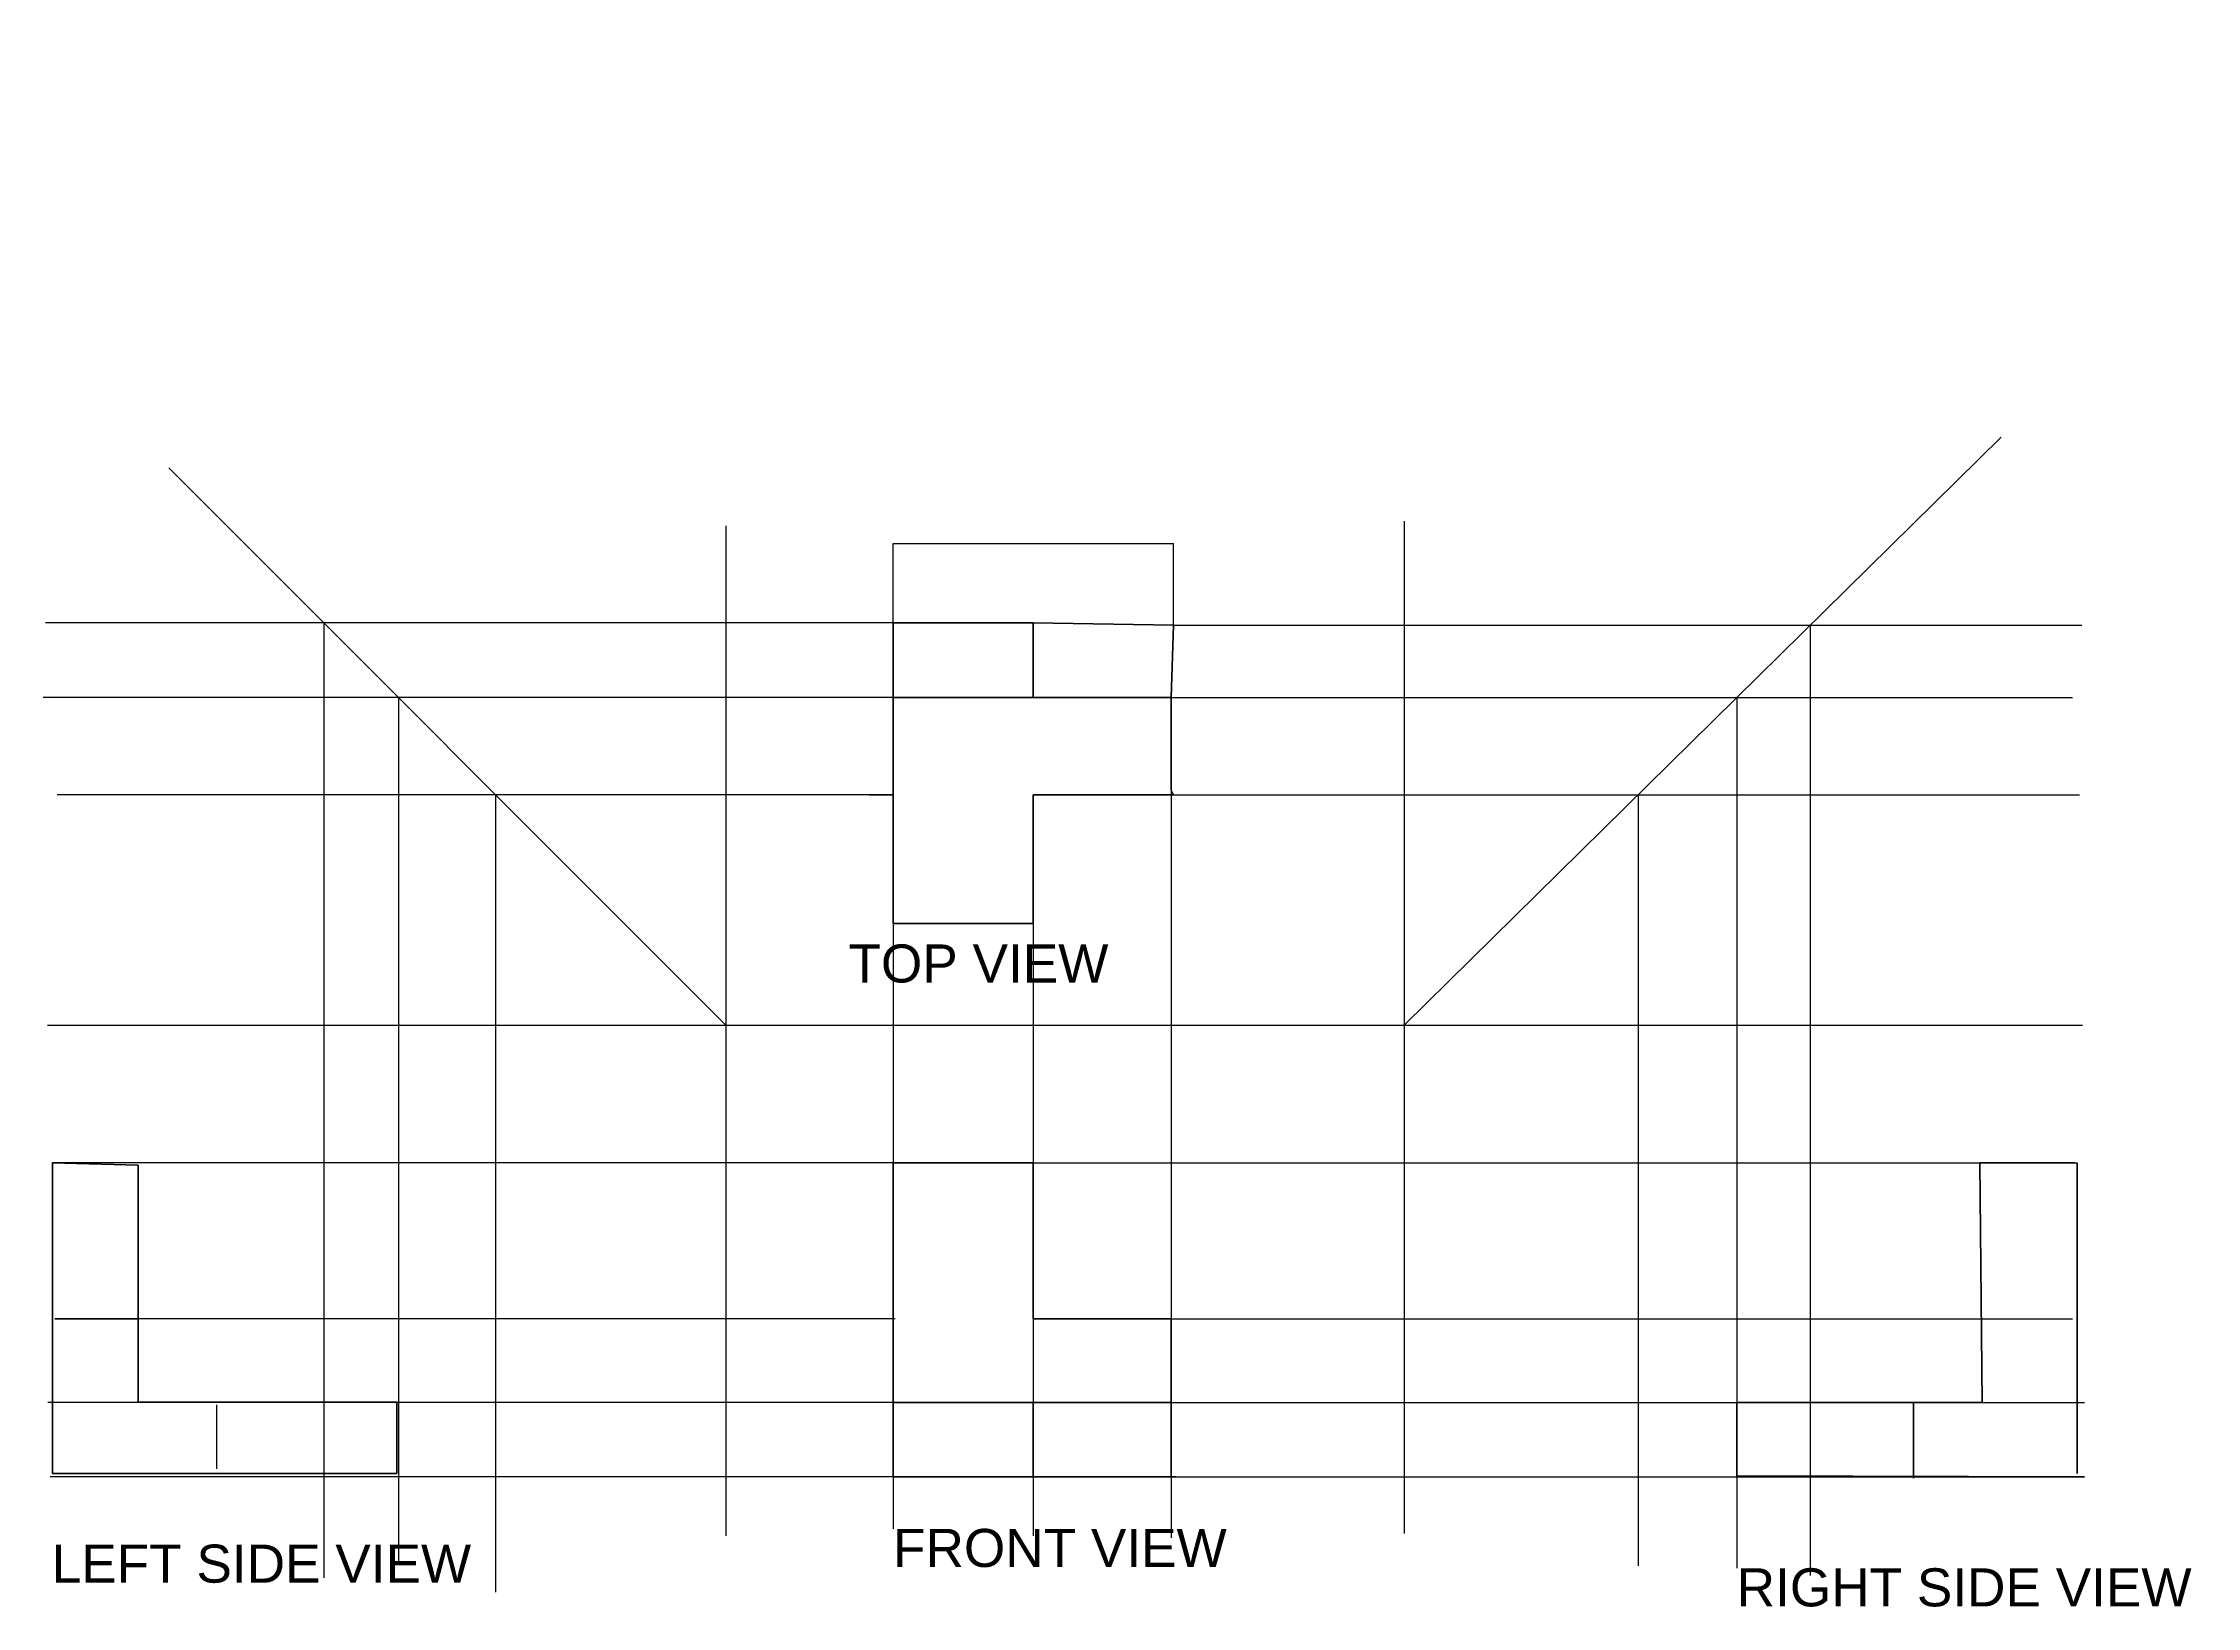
# Model space of a CAD drawing. Header units: inches. Extents: x 2338484 to 5722637, y 2653029 to 4456522.
# Drawn here: x 2338484 to 4822377, y 2653029 to 4456522 of the extents above; entities that cross this region are included whole.
import ezdxf

# ---------------------------------------------------------------- set-up
doc = ezdxf.new("R2010")
doc.units = ezdxf.units.IN
doc.header["$MEASUREMENT"] = 0
doc.linetypes.add('ACAD_ISO02W100', pattern=[15, 12, -3])
for name, color, linetype in [('Construction line', 12, 'Continuous'), ('Dimension line', 130, 'Continuous'), ('Hidden line', 50, 'ACAD_ISO02W100'), ('Text', 100, 'Continuous')]:
    doc.layers.add(name, color=color, linetype=linetype)
doc.layers.add('Visible line', color=7, linetype='Continuous', lineweight=35)
doc.styles.get("Standard").update_dxf_attribs({"font": 'arial.ttf'})
doc.dimstyles.new('Annotative', dxfattribs={"dimscale": 0, "dimtxt": 10, "dimasz": 0.18, "dimexe": 0.18, "dimexo": 0.0625, "dimgap": 0.1, "dimtad": 1, "dimtih": 1, "dimtoh": 1, "dimdec": 4, "dimzin": 0, "dimdsep": 46, "dimtxsty": 'Standard', "dimcen": 0.09, "dimclrt": 4, "dimadec": 0, "dimazin": 0, "dimtfac": 1, "dimtdec": 4, "dimtofl": 0, "dimtmove": 0, "dimatfit": 3, "dimfxl": 1, "dimtolj": 1, "dimtzin": 0, "dimarcsym": 0})

# ---------------------------------------------------------------- blocks, each defined once
blk = doc.blocks.new('*D6')
at = {"layer": 'Defpoints', "color": 0, "linetype": 'ACAD_ISO02W100', "lineweight": -3}
for p in [(3642026, 3879407), (3318695, 3787740), (3642026, 3785134)]:
    blk.add_point(p, dxfattribs=at)
at = {"layer": 'Dimension line', "color": 0, "linetype": 'ACAD_ISO02W100', "lineweight": -2}
for p, q in [((3318695, 3787740), (3318695, 3879408)), ((3318695, 3879407), (3642025, 3879407)), ((3642026, 3785134), (3642026, 3879408))]:
    blk.add_line(p, q, dxfattribs=at)
at = {"layer": 'Dimension line', "color": 0, "linetype": 'ACAD_ISO02W100', "lineweight": -3}
for points in [[(3318695, 3879407), (3318695, 3879407), (3318695, 3879407)], [(3642025, 3879407), (3642025, 3879407), (3642026, 3879407)]]:
    blk.add_solid(points, dxfattribs=at)
at = {"layer": 'Dimension line', "color": 4, "linetype": 'ACAD_ISO02W100', "lineweight": -3, "insert": (3480360, 3879413), "char_height": 10, "attachment_point": 5}
blk.add_mtext('\\A1;323330.4795', dxfattribs=at)

msp = doc.modelspace()

# ---------------------------------------------------------------- linework, layer by layer
at = {"layer": 'Construction line'}
for p, q in [((3907991.07042, 3323985.85506), (4596732.59265, 4002143.984)), ((3125739.42011, 3323985.85506), (2483558.77761, 3966588.81281)), ((3125739.42011, 3899769.95391), (3125739.42011, 2735174.95391)), ((3907991.07042, 3904980.65556), (3907991.07042, 3904980.65556)), ((3907991.07042, 3904980.65556), (3907991.07042, 2737780.65556)), ((3318695.14598, 3787739.52032), (2341220.64598, 3787739.52032)), ((2341220.64598, 3787739.52032), (2341220.64598, 3787739.52032)), ((2662290.5313, 3787739.52032), (2662290.5313, 2686601.02032)), ((3642025.62551, 3785134.16949), (4689799.62551, 3785134.16949)), ((4376336.10457, 3785134.16949), (4376336.10457, 2689336.16949)), ((3318695.14598, 3701762.78269), (2338483.64598, 3701762.78269)), ((2748210.76547, 3701762.78269), (2748210.76547, 2703011.28269)), ((3318695.14598, 3701762.78269), (3318695.14598, 3701762.78269)), ((3639418.14598, 3701762.78269), (4678850.64598, 3701762.78269)), ((4291663.61684, 3701762.78269), (4291663.61684, 2697541.28269)), ((3318427.14598, 3589732.28269), (2354907.14598, 3589732.28269)), ((2860167.63962, 3589732.28269), (2860167.63962, 2670190.78269)), ((3318427.14598, 3589732.28269), (3291054.14598, 3589732.28269)), ((3291054.14598, 3589732.28269), (3318427.14598, 3589732.28269)), ((3318427.14598, 3589732.28269), (3318427.14598, 3589732.28269)), ((3639418.14598, 3594943.28269), (3639418.14598, 2732569.78269)), ((3639418.14598, 3594943.28269), (3642025.64598, 3589732.28269)), ((3642025.64598, 3589732.28269), (4687062.64598, 3589732.28269)), ((4177884.75935, 3589732.28269), (4177884.75935, 2700276.28269)), ((4687062.64598, 3589732.28269), (4687062.64598, 3589732.28269)), ((3318695.14598, 3441226.78269), (3318695.14598, 2742991.28269)), ((3480360.14598, 3441226.78269), (3480360.14598, 2735175.28269)), ((2343487.76981, 3323985.85506), (4690243.26981, 3323985.85506)), ((3118605.92011, 3323985.85506), (3125739.42011, 3323985.85506)), ((3318695.14598, 3165059.03269), (2349432.64598, 3165059.03269)), ((3480360.14598, 3165059.03269), (4684325.64598, 3165059.03269)), ((3321164.14598, 2985289.31651), (2352170.14598, 2985289.31651)), ((3321164.14598, 2985289.31651), (3321164.14598, 2985289.31651)), ((3639418.14598, 2985289.31651), (4678850.64598, 2985289.31651)), ((3318695.14598, 2888891.31651), (2343958.14598, 2888891.31651)), ((3639418.14598, 2888891.31651), (4692537.14598, 2888891.31651)), ((3318695.14598, 2802914.31651), (2346695.14598, 2802914.31651)), ((3644633.14598, 2802914.31651), (4692537.14598, 2802914.31651))]:
    msp.add_line(p, q, dxfattribs=at)
at = {"layer": 'Hidden line'}
msp.add_line((2352170.14598, 2985289.31651), (2447974.64598, 2985289.31651), dxfattribs=at)
at = {"layer": 'Hidden line', "linetype": 'ACAD_ISO02W100', "lineweight": -3}
for p, q in [((2447853.08615, 2888891.31651), (2447853.08615, 2888891.31651)), ((2538304.44711, 2886257.32603), (2538304.44711, 2812411.78305))]:
    msp.add_line(p, q, dxfattribs=at)
at = {"layer": 'Visible line'}
for p, q in [((3318695.14598, 3787739.52032), (3318695.14598, 3701762.78269)), ((3318695.14598, 3787739.52032), (3480360.14598, 3787739.52032)), ((3480360.14598, 3787739.52032), (3480357.14598, 3787739.52032)), ((3480360.14598, 3787739.52032), (3480357.14598, 3787739.52032)), ((3480360.14598, 3787739.52032), (3480360.14598, 3787739.52032)), ((3642025.62551, 3785134.16949), (3480360.14598, 3787739.52032)), ((3480360.14598, 3787739.52032), (3480360.14598, 3701762.78269)), ((3642025.62551, 3785134.16949), (3639418.14598, 3701762.78269)), ((3318695.14598, 3701762.78269), (3318695.14598, 3701762.78269)), ((3318695.14598, 3701762.78269), (3318695.14598, 3441226.78269)), ((3318695.14598, 3701762.78269), (3639418.14598, 3701762.78269)), ((3639418.14598, 3701762.78269), (3639418.14598, 3701762.78269)), ((3639418.14598, 3701762.78269), (3639418.14598, 3594943.28269)), ((3480360.14598, 3441226.78269), (3480360.14598, 3589732.28269)), ((3480360.14598, 3589732.28269), (3642025.64598, 3589732.28269)), ((3318695.14598, 3441226.78269), (3318695.14598, 3441226.78269)), ((3318695.14598, 3441226.78269), (3480360.14598, 3441226.78269)), ((3318695.14598, 3441226.78269), (3318695.14598, 3441226.78269)), ((3318695.14598, 3441226.78269), (3318695.14598, 3441226.78269)), ((3318695.14598, 3441226.78269), (3318695.14598, 3441226.78269)), ((3480360.14598, 3441226.78269), (3480360.14598, 3441226.78269)), ((3318695.14598, 3191112.81651), (3318695.14598, 3191112.81651)), ((3318695.14598, 3191112.81651), (3318695.14598, 3191112.81651)), ((2349432.64598, 3165059.03269), (2349432.64598, 2806942.03269)), ((2447974.64598, 3162494.03269), (2349432.64598, 3165059.03269)), ((2447974.64598, 2888992.53269), (2447974.64598, 3162494.03269)), ((3318695.14598, 3165059.03269), (3318695.14598, 2888891.31651)), ((3318695.14598, 3165059.03269), (3480360.14598, 3165059.03269)), ((3480360.14598, 3165059.03269), (3480360.14598, 2985289.31651)), ((4574834.64598, 2888891.31651), (4572097.11684, 3165228.81651)), ((4572097.11684, 3165228.81651), (4572097.11684, 3165228.81651)), ((4572097.11684, 3165228.81651), (4681588.11684, 3165228.81651)), ((4684325.64598, 3165059.03269), (4684325.64598, 2806942.03269)), ((3318695.14598, 3092109.03269), (3318695.14598, 3092109.03269)), ((3318695.14598, 3092109.03269), (3318695.14598, 3092109.03269)), ((3318695.14598, 3092109.03269), (3318695.14598, 3092109.03269)), ((3639418.14598, 2985289.31651), (3480360.14598, 2985289.31651)), ((3639418.14598, 2888891.31651), (3639418.14598, 2985289.31651)), ((3639418.14598, 2985289.31651), (3639418.14598, 2985289.31651)), ((2746336.64598, 2888992.53269), (2447974.64598, 2888992.53269)), ((2746336.64598, 2806942.03269), (2746336.64598, 2888992.53269)), ((3318695.14598, 2888891.31651), (3318695.14598, 2888891.31651)), ((3318695.14598, 2888891.31651), (3318695.14598, 2888891.31651)), ((3318695.14598, 2888891.31651), (3318695.14598, 2802914.31651)), ((3318695.14598, 2888891.31651), (3639418.14598, 2888891.31651)), ((3318695.14598, 2888891.31651), (3318695.14598, 2888891.31651)), ((3480360.14598, 2888891.31651), (3480360.14598, 2802914.31651)), ((3639418.14598, 2888891.31651), (3639418.14598, 2802914.31651)), ((4291663.61684, 2888891.31651), (4291663.61684, 2804206.81651)), ((4291663.61684, 2888891.31651), (4572097.11684, 2888891.31651)), ((4574834.64598, 2888891.31651), (4495453.64598, 2888891.31651)), ((4495453.64598, 2888891.31651), (4495453.64598, 2801471.81651)), ((4572097.11684, 2888891.31651), (4572097.11684, 2888891.31651)), ((3318695.14598, 2844600.31651), (3318695.14598, 2844600.31651)), ((3480360.14598, 2844600.31651), (3480360.14598, 2844600.31651)), ((2349432.64598, 2806942.03269), (2746336.64598, 2806942.03269)), ((3318695.14598, 2802914.31651), (3318695.14598, 2802914.31651)), ((3318695.14598, 2802914.31651), (3318695.14598, 2802914.31651)), ((3318695.14598, 2802914.31651), (3480360.14598, 2802914.31651)), ((3480360.14598, 2802914.31651), (3480360.14598, 2802914.31651)), ((3480360.14598, 2802914.31651), (3480360.14598, 2802914.31651)), ((3480360.14598, 2802914.31651), (3644633.14598, 2802914.31651)), ((4291663.61684, 2804206.81651), (4692537.14598, 2802914.31651))]:
    msp.add_line(p, q, dxfattribs=at)

# ---------------------------------------------------------------- texts
at = {"layer": 'Text', "linetype": 'ACAD_ISO02W100', "lineweight": -3, "attachment_point": 1}
for s, insert, char_height in [('JFNFURBV\\PUFMFOBBP', (4283296.79726, 4456522.18083), 0.2), ('TOP VIEW', (4226013.99489, 4133102.37489), 0.2), ('TOP VIEW ', (3267331.72443, 3417020.62148), 43889.570579), ('TOP VIEW', (3255469.72324, 3364885.23297), 0.2), ('FRONT VIEW', (3318695.14598, 2742991.28269), 43889.570579), ('LEFT SIDE VIEW', (2348441.81559, 2724889.71478), 43889.5705785), ('RIGHT SIDE VIEW', (4291663.61684, 2697541.28269), 43889.5705785)]:
    msp.add_mtext(s, dxfattribs=dict(at, insert=insert, char_height=char_height))

# ---------------------------------------------------------------- dimensions: what is measured, and where the dimension line sits
at = {"layer": 'Dimension line', "linetype": 'ACAD_ISO02W100', "lineweight": -3}
dim = msp.add_linear_dim(base=(3642025.6255094409, 3879407.4219165351), p1=(3318695.1459847689, 3787739.5203198791), p2=(3642025.6255094409, 3785134.1694949572), dimstyle='Annotative', dxfattribs=at)
dim.commit()
dim.dimension.update_dxf_attribs({"geometry": '*D6', "text_midpoint": (3480360.3857471049, 3879412.6310570529)})

doc.saveas('drawing.dxf')
